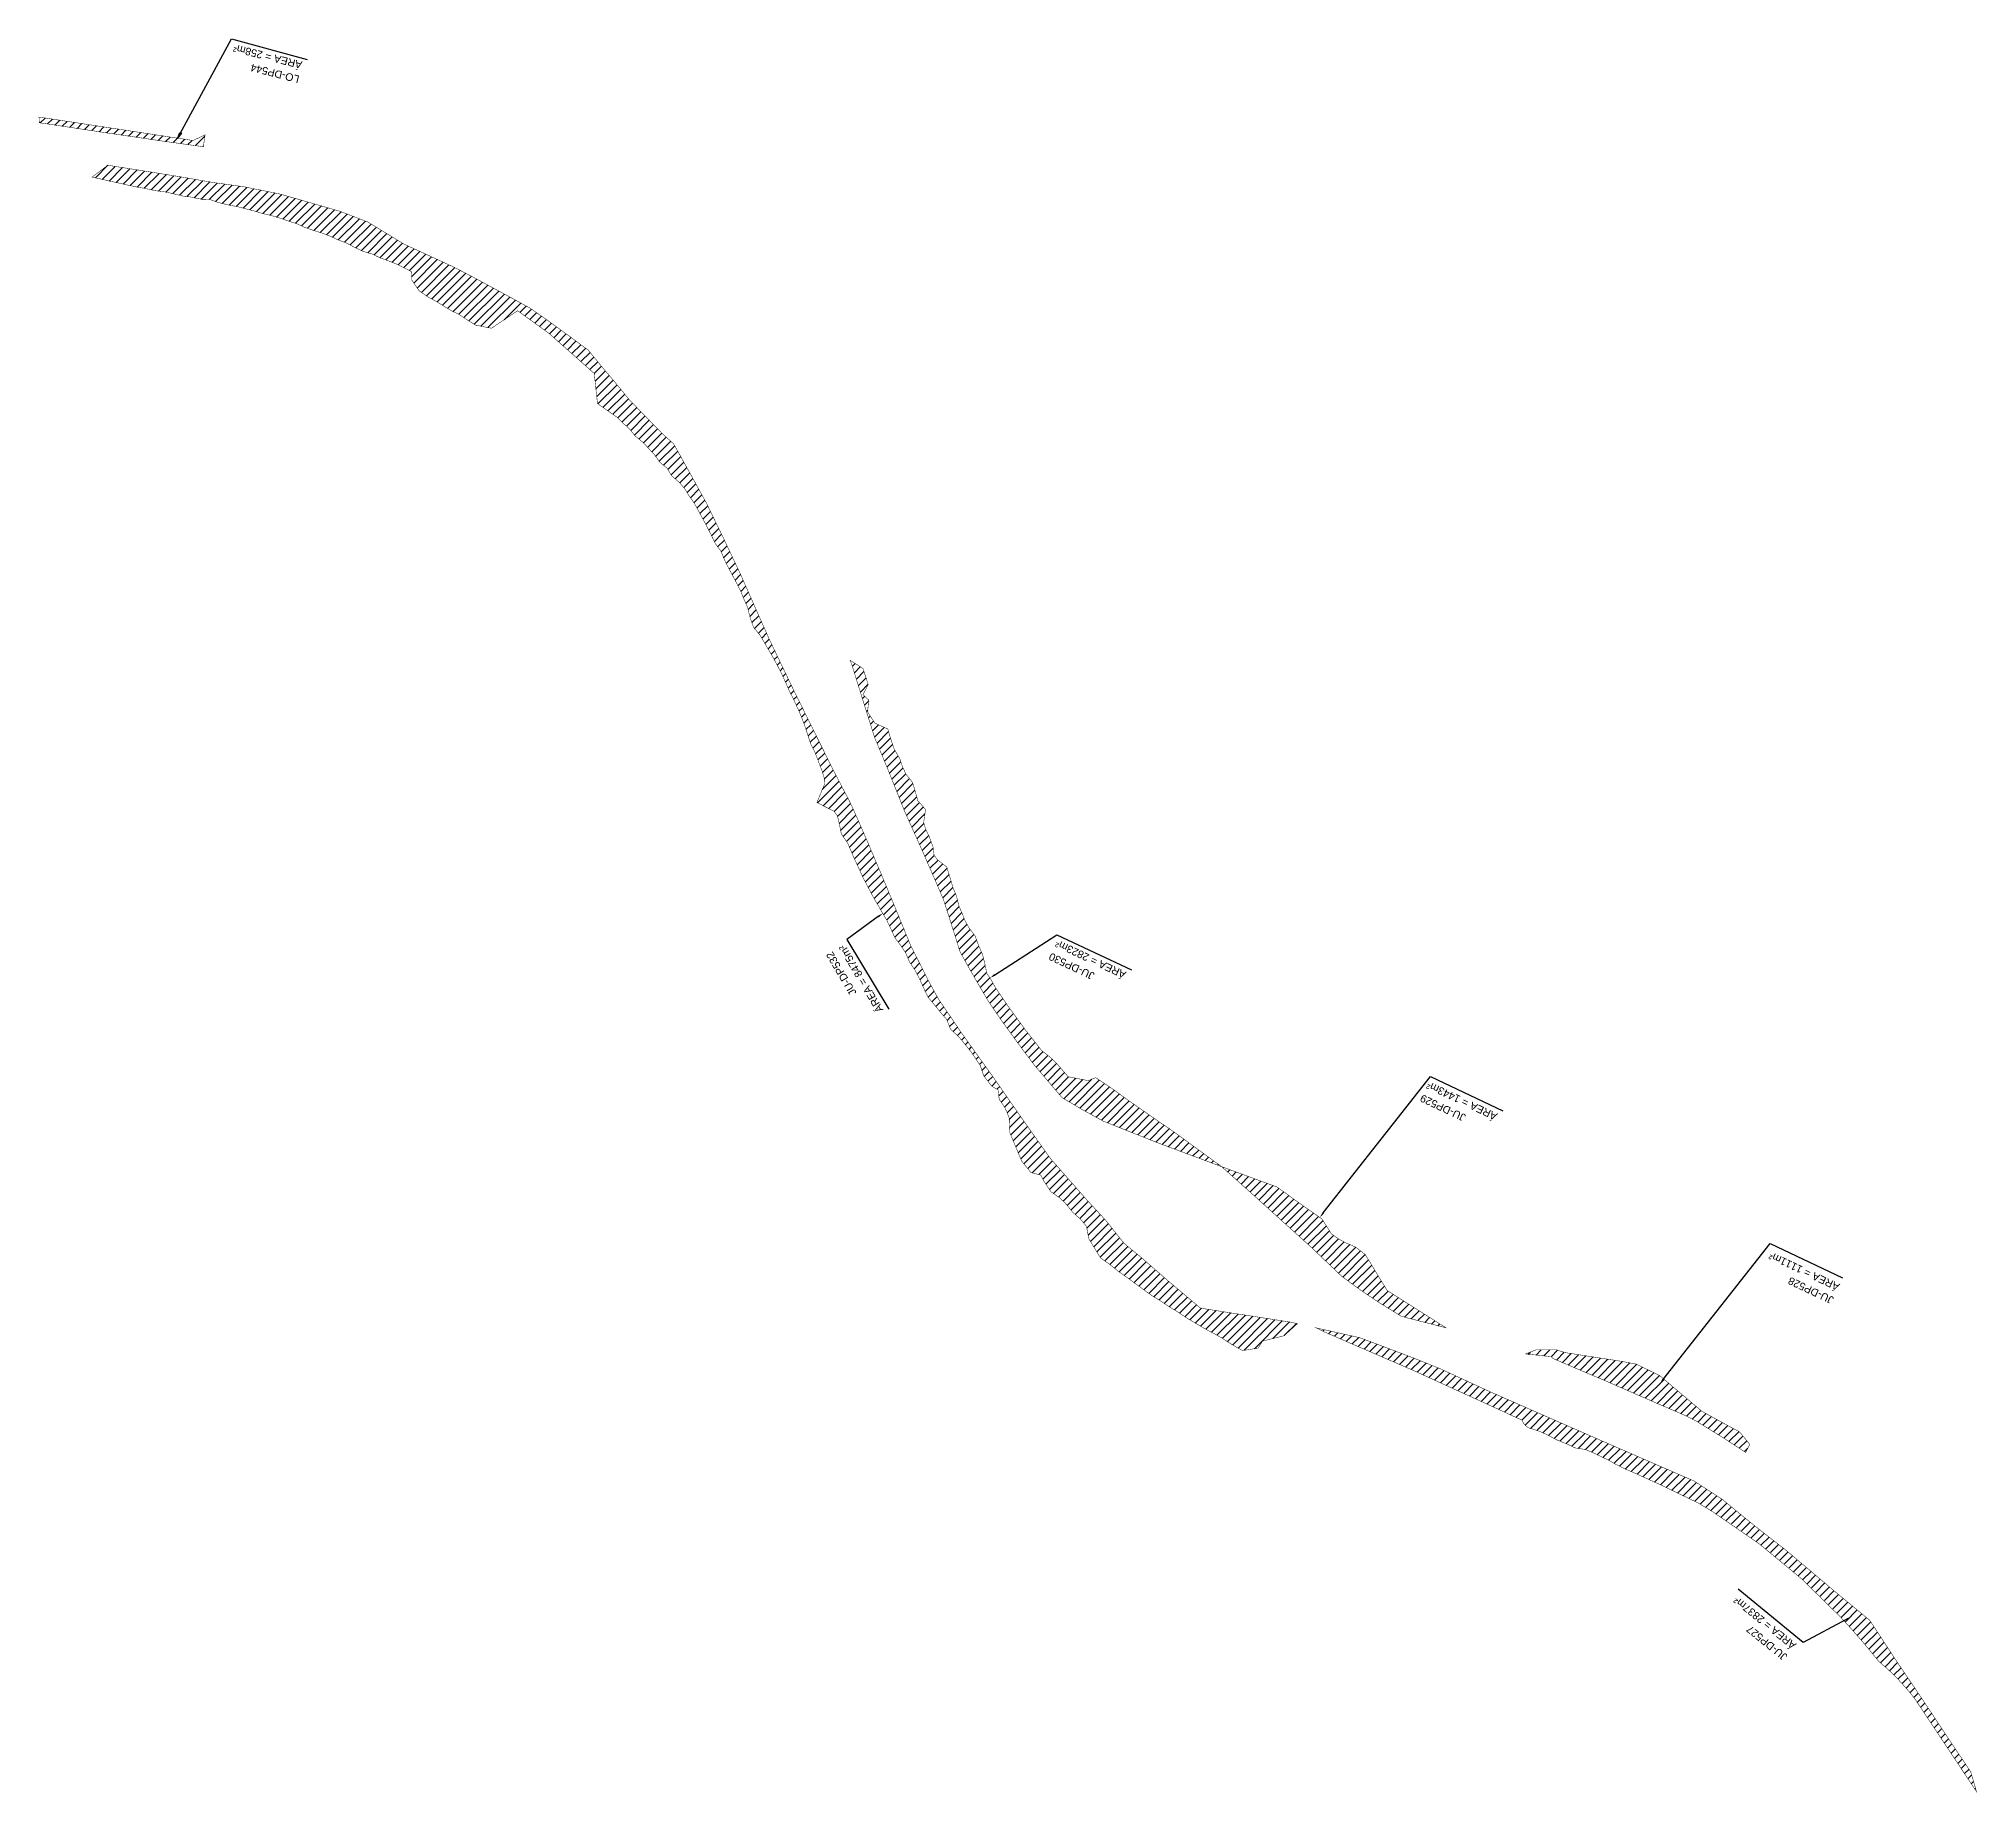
# Model space of a CAD drawing. Header units: metres. Extents: x 287051 to 328239, y 7396995 to 7466021.
# Drawn here: x 302397 to 303425, y 7440538 to 7441468 of the extents above; entities that cross this region are included whole.
import ezdxf

# ---------------------------------------------------------------- set-up
doc = ezdxf.new("R2010")
doc.units = ezdxf.units.M
doc.header["$LTSCALE"] = 10
doc.layers.add('DESAPROPRIAÇÃO', color=160, linetype='Continuous')
doc.layers.add('U-HZ-TEXTO-DESAP', color=2, linetype='Continuous')
doc.styles.add('ARIAL', font='arial.ttf')
doc.styles.add('DIM', font='arial.ttf', dxfattribs={"width": 0.8})
doc.dimstyles.new('U-1_2000', dxfattribs={"dimscale": 2, "dimtxt": 1.5, "dimasz": 0.75, "dimexe": 0.75, "dimexo": 0.75, "dimgap": 0.25, "dimtad": 1, "dimzin": 4, "dimtxsty": 'DIM', "dimblk": 'ARCHTICK', "dimcen": 0.7, "dimdle": 0.75, "dimclrd": 256, "dimclre": 256, "dimclrt": 256, "dimaunit": 1, "dimadec": 3, "dimazin": 2, "dimtfac": 1, "dimtofl": 0, "dimtmove": 0, "dimatfit": 3, "dimldrblk": 'CLOSEDBLANK', "dimfxl": 0, "dimtolj": 1, "dimtzin": 0, "dimlwd": -1, "dimlwe": -1, "dimarcsym": 0})
pattern_1 = [(45, (0, 0), (-2.245064030267288, 2.245064030267288), [])]

msp = doc.modelspace()

# ---------------------------------------------------------------- texts
at = {"layer": 'U-HZ-TEXTO-DESAP', "style": 'ARIAL'}
for s, rotation, p in [('ÁREA = 258m²', 165.6652537233968, (302537.2230775948, 7441455.704939981)), ('LO-DP544', 165.6652537233968, (302535.7190835702, 7441448.166385162)), ('ÁREA = 2823m²', 154.7672135696446, (302974.0435672946, 7440973.256510985, 772.6648415992363)), ('JU-DP532', 120.4610636338598, (302830.9044455719, 7440962.368037401, 779.6648415992364)), ('ÁREA = 8475m²', 120.4610636338598, (302845.1039942054, 7440953.366362675, 779.6648415992364)), ('JU-DP530', 154.7672135696446, (302957.2654086663, 7440972.677528453, 772.6648415992363)), ('JU-DP529', 154.7672135696446, (303154.0640864432, 7440897.613318013, 756.9760569078735)), ('ÁREA = 1443m²', 154.7672135696446, (303170.8224997343, 7440898.201605801, 756.9760569078735)), ('ÁREA = 1111m²', 154.7672135696446, (303352.2709930597, 7440807.877503301, 756.9760569078735)), ('JU-DP528', 154.7672135696446, (303349.1343942647, 7440800.86975276, 756.9760569078735)), ('ÁREA = 2837m²', 141.0399459322485, (303329.284931708, 7440617.24663712, 727.2872722165107)), ('JU-DP527', 141.0399459322485, (303324.5749831599, 7440611.183370317, 727.2872722165107))]:
    msp.add_text(s, height=4, rotation=rotation, dxfattribs=at).set_placement(p)

# ---------------------------------------------------------------- blocks, each defined once
blk = doc.blocks.new('_ArchTick')
at = {"color": 0, "linetype": 'ByBlock', "const_width": 0.15}
blk.add_lwpolyline([(-0.5, -0.5), (0.5, 0.5)], dxfattribs=at)

# ---------------------------------------------------------------- hatches: boundary and pattern name
at = {"layer": 'DESAPROPRIAÇÃO', "transparency": 33554687}
h = msp.add_hatch(dxfattribs=at)
h.set_pattern_fill('ANSI31', color=256)
h.set_pattern_definition(pattern_1)
h.paths.add_polyline_path([(302397.3917029622, 7441426.327908643), (302402.0819366725, 7441425.615870302), (302432.9601727438, 7441420.929971529), (302479.0595226826, 7441413.904251544), (302485.3929871925, 7441416.932434357), (302484.5298649673, 7441410.632751608), (302464.0742682039, 7441413.43538166), (302435.8776974093, 7441417.576770596), (302397.5626956058, 7441423.328644136)])
h = msp.add_hatch(dxfattribs=at)
h.set_pattern_fill('ANSI31', color=256)
h.set_pattern_definition(pattern_1)
h.paths.add_polyline_path([(302459.0491967867, 7441387.34592887), (302454.0823696275, 7441388.411388665), (302449.2081243561, 7441389.281627816), (302444.1994853591, 7441390.326444855), (302439.3353381948, 7441391.469476572), (302434.4390093465, 7441392.484595641), (302429.5276408748, 7441393.64058418), (302425.4897528013, 7441394.524525571), (302433.7776741194, 7441400.79688998), (302448.6845023503, 7441398.48541721), (302471.6532715894, 7441394.796596278), (302489.0068878459, 7441391.780650107), (302491.4024487042, 7441391.442542178), (302506.4864148412, 7441389.313600835), (302524.5781769209, 7441385.688321207), (302533.4942231752, 7441383.148887504), (302556.967309047, 7441376.40256405), (302571.6141769382, 7441370.773262766), (302590.9226371117, 7441358.980701481), (302598.0352862196, 7441355.725362657), (302617.5857980497, 7441346.688006082), (302628.8235400772, 7441340.828404355), (302650.491742457, 7441329.08594464), (302657.8484342762, 7441324.971982148), (302666.7742019091, 7441318.77901641), (302680.1706898269, 7441309.027115111), (302688.5803482812, 7441302.793408173), (302695.0489396956, 7441294.896605135), (302705.2235118787, 7441282.815563645), (302710.3049506787, 7441276.527340226), (302720.0861796006, 7441266.506430411), (302727.4953285495, 7441258.879558827), (302733.8022764922, 7441253.185721914), (302742.7221118983, 7441237.154686175), (302751.1198865876, 7441221.929652982), (302751.5504410655, 7441221.044770628), (302759.7285016524, 7441204.237091499), (302769.6106812168, 7441183.302515469), (302776.2787947835, 7441168.1714478), (302784.7761195208, 7441149.032344338), (302796.1250047931, 7441125.364396546), (302806.9802155991, 7441103.33473115), (302818.7081615144, 7441079.799563245), (302820.4729287009, 7441076.399396872), (302822.0435507867, 7441073.399936542), (302824.3490321235, 7441068.966399049), (302826.7368258437, 7441064.357431578), (302828.8698506135, 7441059.949287207), (302830.8236158524, 7441055.50664511), (302832.9143655086, 7441050.740039967), (302834.8628097288, 7441046.26583334), (302836.9044429811, 7441041.558246982), (302838.8003158741, 7441037.106258279), (302840.6444792666, 7441032.724188983), (302842.8654647344, 7441027.523221798), (302844.7039103268, 7441023.139003292), (302846.7816033419, 7441018.184241396), (302848.721542687, 7441013.50785398), (302850.552739193, 7441009.083620539), (302851.6901287144, 7441006.289446842), (302852.657638661, 7441003.949650669), (302859.494692698, 7440987.269791973), (302869.0493597241, 7440968.361288405), (302873.9269121697, 7440959.416567451), (302885.9235546507, 7440941.714323546), (302903.7088704996, 7440916.901328625), (302917.1392431291, 7440897.585161257), (302926.3459150186, 7440884.541348331), (302933.7289809071, 7440874.240475093), (302952.9066220573, 7440852.485895551), (302963.1146468533, 7440841.431126775), (302972.6199203143, 7440829.474864939), (302981.9366067128, 7440821.827277418), (302996.8796130159, 7440808.83109373), (303013.1370769302, 7440795.173262965), (303060.9356640444, 7440787.761927338), (303064.4895330797, 7440786.961625006), (303057.5548313225, 7440780.624598769), (303045.9411148005, 7440777.680775151), (303043.6757156659, 7440774.040375287), (303035.362633187, 7440772.686630823), (303029.0176728523, 7440776.358599911), (303024.5387617389, 7440779.327124886), (303019.9968058331, 7440781.829349083), (303015.2450235923, 7440784.381977211), (303005.4860764248, 7440790.155262287), (303001.070814123, 7440793.131167321), (302996.4768585186, 7440795.974289954), (302991.9710344174, 7440798.969207969), (302987.2628495292, 7440801.862132982), (302982.7102085679, 7440805.163188049), (302978.3222297198, 7440808.374136076), (302973.9885917873, 7440811.563863349), (302969.4869384587, 7440814.756475453), (302965.2515181096, 7440818.141929509), (302960.1108879762, 7440821.794771827), (302953.9796335289, 7440831.822558092), (302952.6160136537, 7440838.57340629), (302949.4271781801, 7440842.443097532), (302945.3708552928, 7440845.95711107), (302941.9329533458, 7440850.296561998), (302938.6456034164, 7440853.482419334), (302933.8066847891, 7440856.854418019), (302930.0812872185, 7440862.410708362), (302928.4277434199, 7440865.690417768), (302923.1221185788, 7440867.1172617), (302918.31048419, 7440873.103287722), (302912.0507063064, 7440888.106400175), (302911.6769124207, 7440895.976682387), (302909.6152516985, 7440901.053052073), (302906.3675693864, 7440905.972511913), (302905.7865107651, 7440910.823638462), (302902.4060748008, 7440912.850174216), (302898.1659566282, 7440918.344496528), (302896.3842703894, 7440923.709854634), (302893.967579409, 7440927.391193874), (302891.1653536368, 7440931.386846861), (302888.0829375342, 7440935.223232951), (302885.0462538445, 7440938.887732677), (302880.5871718825, 7440942.997532656), (302878.5644592717, 7440948.155639526), (302875.6675826261, 7440951.459287871), (302872.3874764465, 7440955.512472633), (302868.6695548272, 7440959.945541104), (302866.1711718534, 7440965.241353071), (302864.0761634345, 7440969.848129661), (302861.8720597861, 7440974.039952235), (302858.9168833083, 7440978.491754287), (302856.8879471302, 7440983.256008852), (302854.4082601809, 7440987.058129736), (302851.0897271016, 7440991.508192378), (302848.7387945569, 7440996.634904311), (302846.7116217185, 7441000.995182604), (302844.1343633207, 7441005.186575216), (302841.5795711865, 7441009.685820481), (302838.9602525161, 7441014.199739204), (302836.5888814498, 7441018.823931103), (302834.1562314492, 7441023.441787228), (302832.023611053, 7441028.177609417), (302829.8539425484, 7441032.798804132), (302827.7988888726, 7441037.525986263), (302826.0169345388, 7441041.706022067), (302822.7464826326, 7441046.341514824), (302821.5137930504, 7441052.319364594), (302820.5821370173, 7441056.161770776), (302818.7520983245, 7441058.538626892), (302809.7294120331, 7441063.100365319), (302813.8128494956, 7441072.88556925), (302813.5685255422, 7441076.377233951), (302812.2736708592, 7441080.451734028), (302810.5315549028, 7441084.989340245), (302808.8369525881, 7441089.42937669), (302806.5289114861, 7441094.009892221), (302804.8420732055, 7441099.126258638), (302803.2713053713, 7441103.889234866), (302801.6679326794, 7441108.184320708), (302799.7389851707, 7441112.714969286), (302797.7147422754, 7441117.102124665), (302795.4407533619, 7441121.600903114), (302793.3923506316, 7441126.248598476), (302791.3834107009, 7441130.651593741), (302789.2020357295, 7441134.961561267), (302786.9508645429, 7441139.228643952), (302784.5045216133, 7441143.433661995), (302781.9842164526, 7441147.724691915), (302779.7112792345, 7441151.661721745), (302776.1604401522, 7441155.943821265), (302774.1444123202, 7441161.706986501), (302773.078665739, 7441166.387287674), (302771.2262577103, 7441170.502887397), (302769.47102494, 7441174.945045227), (302767.3690260099, 7441179.035959624), (302765.0956329888, 7441183.301723442), (302762.7528877508, 7441187.679979078), (302760.5276839201, 7441192.281402241), (302758.8290398954, 7441196.367625129), (302756.0190070141, 7441200.169775567), (302753.6937202925, 7441204.91832758), (302751.530257611, 7441209.190895689), (302750.4190542795, 7441211.285923254), (302744.7450431607, 7441221.76742335), (302742.1196085897, 7441225.423363115), (302739.8290463867, 7441229.224249074), (302736.8880423302, 7441232.671720195), (302732.7905412817, 7441236.196748326), (302730.3144330814, 7441240.313257192), (302726.609632481, 7441243.297326407), (302723.5222009457, 7441247.517050457), (302720.4466610994, 7441250.85770684), (302717.361400217, 7441254.117320764), (302713.3589244946, 7441257.358828478), (302710.3191006653, 7441261.235505681), (302706.8896433361, 7441264.206232861), (302703.6469252544, 7441267.377179309), (302693.4397874147, 7441274.505574384), (302691.7174646055, 7441290.47296615), (302687.8602775782, 7441293.887687542), (302685.8190341543, 7441295.694775852), (302684.4477887393, 7441296.908722965), (302683.2984908325, 7441297.926182611), (302667.6794329994, 7441311.727349918), (302651.085922505, 7441323.723937196), (302637.2399118277, 7441314.435665522), (302628.8115222646, 7441316.07080856), (302623.9849973951, 7441319.116756862), (302620.3159449484, 7441321.598038631), (302616.222118672, 7441323.616044398), (302611.968286265, 7441326.153868933), (302608.124065889, 7441328.591525071), (302603.8832899451, 7441330.811814647), (302599.0142764912, 7441334.172988724), (302595.0926742125, 7441339.753909841), (302594.7211403451, 7441344.502342857), (302591.0589802363, 7441346.403768045), (302586.9790753266, 7441348.39967498), (302582.7798411344, 7441350.083149251), (302578.1006906502, 7441351.781283924), (302573.9690009091, 7441353.801359959), (302569.3749373541, 7441355.09369299), (302564.5446055997, 7441357.357722704), (302560.4863922688, 7441359.54655451), (302556.1426605884, 7441361.16187139), (302551.7467593662, 7441363.2034206), (302547.6010239659, 7441364.823454995), (302543.1085891894, 7441366.201166502), (302538.2737722098, 7441367.884824948), (302533.9426061048, 7441369.8617089), (302529.5906016647, 7441371.229698624), (302525.0565824277, 7441372.795602261), (302520.7033266129, 7441374.131226229), (302516.0172740237, 7441375.205870327), (302511.3106262478, 7441376.607161725), (302506.6986180596, 7441377.796313306), (302502.1740374503, 7441378.974426569), (302497.4122510164, 7441379.830256865), (302492.2467666946, 7441381.105029447), (302488.0957262104, 7441382.635627069), (302483.511811531, 7441382.785066972), (302478.3011266609, 7441383.88179773), (302477.3603209775, 7441384.071174418), (302473.5563639151, 7441384.490700312), (302468.5165204588, 7441385.732475356), (302463.9572948513, 7441386.705439906)])
h = msp.add_hatch(dxfattribs=at)
h.set_pattern_fill('ANSI31', color=256)
h.set_pattern_definition(pattern_1)
h.paths.add_polyline_path([(302827.337535825, 7441138.491012971), (302834.1751617278, 7441134.149509762), (302836.946826338, 7441125.672406344), (302834.1672878616, 7441120.277580043), (302837.234397968, 7441117.433864054), (302836.6019388154, 7441111.087663334), (302838.468892742, 7441108.291101221), (302840.4184609851, 7441105.21354223), (302847.3469237962, 7441102.061817403), (302848.413469339, 7441098.37488106), (302849.5831710214, 7441094.71936236), (302850.8551055079, 7441091.098146869), (302853.5230970375, 7441086.767762389), (302855.2422432722, 7441081.794483035), (302857.0256112875, 7441078.064713237), (302860.4661570321, 7441073.721019242), (302861.8988087088, 7441068.966581019), (302863.1952365995, 7441064.173205547), (302867.3394110219, 7441059.438088272), (302866.3552001489, 7441052.516244202), (302867.3397892474, 7441049.158568316), (302869.3345111103, 7441044.876631824), (302871.3411594078, 7441039.532591956), (302871.8579921634, 7441035.183781765), (302873.691490811, 7441032.796295), (302878.6059605927, 7441028.909254731), (302881.9092980656, 7441018.013998198), (302883.7514065314, 7441013.498363826), (302884.9276660252, 7441008.665979643), (302888.4092465692, 7441000.287552553), (302890.435970169, 7440996.604893575), (302893.6014812078, 7440992.417232032), (302895.5103150349, 7440987.251702218), (302897.5829217546, 7440982.519923561), (302898.9499568829, 7440977.003988022), (302899.7411569644, 7440972.71421204), (302902.0395352658, 7440969.331297071), (302904.3675489749, 7440965.024595327), (302909.0826295225, 7440958.173928066), (302911.4271803991, 7440954.738553983), (302913.8862459691, 7440951.384197044), (302920.4220625219, 7440942.4297804), (302922.2684621332, 7440940.085328035), (302928.7850570074, 7440931.810929487), (302934.0548629961, 7440927.637186718), (302935.8134083859, 7440925.84749072), (302937.5719537758, 7440924.057794723), (302942.9846463025, 7440917.775123117), (302953.5563493799, 7440915.759726016), (302957.5077203299, 7440917.314870125), (302965.3934668665, 7440912.139674579), (302973.3600704142, 7440906.353213662), (302992.6547315216, 7440892.894107136), (302996.4830164314, 7440890.39620534), (303010.9982440398, 7440879.837917529), (303024.328439071, 7440870.141615172), (302990.2293141343, 7440882.87204946), (302961.4096444493, 7440894.329338979), (302950.5114860829, 7440900.346665428), (302949.4628628833, 7440900.925653907), (302944.5534368753, 7440903.8422524), (302939.6440108693, 7440906.758850896), (302925.1875709521, 7440923.785676171), (302919.4078415654, 7440931.411622662), (302907.0362372675, 7440948.382648577), (302900.2158307481, 7440958.505232242), (302891.1158281023, 7440974.132984004), (302885.7260099651, 7440983.820260846), (302885.2869739257, 7440985.20118355), (302876.9008572019, 7441011.578468992), (302874.7595838183, 7441016.558839058), (302865.8968406571, 7441037.003958101), (302856.5907818508, 7441057.670315433), (302846.9854395733, 7441081.655112427), (302840.4182871814, 7441097.405312728), (302833.8732928679, 7441118.108263021), (302828.3396315994, 7441135.967315715)])
h = msp.add_hatch(dxfattribs=at)
h.set_pattern_fill('ANSI31', color=256)
h.set_pattern_definition(pattern_1)
h.paths.add_polyline_path([(303024.3030115191, 7440870.156688229), (303053.5567780996, 7440859.410315622), (303057.8648802419, 7440856.409836882), (303061.6055452822, 7440853.620416409), (303065.3107062832, 7440850.966485964), (303077.4326866685, 7440842.496205444), (303082.6141155951, 7440834.45299453), (303086.6672556285, 7440831.642774398), (303090.4595927774, 7440829.632471829), (303095.2551546248, 7440827.571756172), (303100.4267561403, 7440823.633501163), (303105.6996398412, 7440814.95765241), (303112.0512762616, 7440804.558369037), (303132.599034366, 7440791.515583895), (303143.2045646523, 7440784.783674163), (303123.2530719176, 7440789.887585517), (303119.6330222851, 7440790.813652184), (303116.5084391837, 7440792.749849828), (303106.7748354517, 7440798.781432275), (303097.9884527283, 7440804.734353529), (303088.0229569201, 7440812.008190374), (303071.2691820296, 7440827.950971111), (303056.2872039875, 7440841.413109551), (303039.5179319737, 7440856.587938021)])
h = msp.add_hatch(dxfattribs=at)
h.set_pattern_fill('ANSI31', color=256)
h.set_pattern_definition(pattern_1)
edge = h.paths.add_edge_path()
edge.add_line((303074.3855212848, 7440784.73312915), (303079.2552526813, 7440782.363874333))
edge.add_line((303079.2552526813, 7440782.363874333), (303125.5212797034, 7440762.349004692))
edge.add_line((303125.5212797034, 7440762.349004692), (303170.9857214289, 7440741.610813358))
edge.add_line((303170.9857214289, 7440741.610813358), (303183.5637982202, 7440735.803827041))
edge.add_arc((303190.3370309404, 7440738.196636521), 7.183468430483685, 199.4570086731102, 247.3445211242237)
edge.add_line((303187.570037368, 7440731.567461213), (303189.1188423749, 7440731.135229645))
edge.add_line((303189.1188423749, 7440731.135229645), (303193.3692576042, 7440729.710646394))
edge.add_line((303193.3692576042, 7440729.710646394), (303197.5075321043, 7440727.756597277))
edge.add_line((303197.5075321043, 7440727.756597277), (303202.0603440189, 7440725.3188361))
edge.add_line((303202.0603440189, 7440725.3188361), (303206.801730257, 7440723.444691665))
edge.add_line((303206.801730257, 7440723.444691665), (303211.8102730438, 7440721.08892095))
edge.add_line((303211.8102730438, 7440721.08892095), (303216.9981428589, 7440720.316427117))
edge.add_line((303216.9981428589, 7440720.316427117), (303220.8720236269, 7440718.736439334))
edge.add_line((303220.8720236269, 7440718.736439334), (303225.1618928433, 7440716.675251767))
edge.add_line((303225.1618928433, 7440716.675251767), (303229.4305534287, 7440714.590550557))
edge.add_line((303229.4305534287, 7440714.590550557), (303233.699277215, 7440712.182938237))
edge.add_line((303233.699277215, 7440712.182938237), (303238.3393202775, 7440709.880778207))
edge.add_line((303238.3393202775, 7440709.880778207), (303242.9154325752, 7440707.967490615))
edge.add_line((303242.9154325752, 7440707.967490615), (303257.6554089244, 7440701.244538033))
edge.add_line((303257.6554089244, 7440701.244538033), (303277.1160518802, 7440691.837468109))
edge.add_arc((303065.902683922, 7440335.253706293), 414.4430793185718, 59.34805484506239, 59.360693493205986, ccw=False)
edge.add_arc((303093.4283994517, 7440381.700990185), 360.4521986407684, 57.858470338756376, 59.348054868738984, ccw=False)
edge.add_arc((303104.8412364146, 7440399.865350407), 338.9999999237141, 43.08115689116249, 57.85847033460959, ccw=False)
edge.add_arc((303089.1728437595, 7440385.212790028), 360.4521805596323, 41.5915723093035, 43.081156913072505, ccw=False)
edge.add_arc((303048.7932722039, 7440349.372748536), 414.4430906572264, 40.198657865746384, 41.591572330608074, ccw=False)
edge.add_arc((303018.8018060052, 7440324.062981179), 453.68683869685, 38.73496916911421, 40.195399178310424, ccw=False)
edge.add_arc((303295.8330083661, 7440514.776234481), 120.7832546159593, 46.740664358952586, 50.47601363077558, ccw=False)
edge.add_arc((303295.8330076461, 7440514.776233737), 120.7832556513476, 42.3959652678281, 46.74066435211398, ccw=False)
edge.add_arc((303295.8330081999, 7440514.776234268), 120.783254884401, 37.167065472744014, 42.39596525900191, ccw=False)
edge.add_line((303392.0824446072, 7440587.74636961), (303397.0037038937, 7440580.330355418))
edge.add_line((303397.0037038937, 7440580.330355418), (303403.0000000005, 7440571.294331417))
edge.add_line((303403.0000000005, 7440571.294331417), (303406.7293598097, 7440565.674431375))
edge.add_line((303406.7293598097, 7440565.674431375), (303411.8810231398, 7440557.911213438))
edge.add_line((303411.8810231398, 7440557.911213438), (303415.1904626591, 7440552.924105665))
edge.add_line((303415.1904626591, 7440552.924105665), (303424.4944311647, 7440538.903636825))
edge.add_line((303424.4944311647, 7440538.903636825), (303421.3969469259, 7440549.522304332))
edge.add_line((303421.3969469259, 7440549.522304332), (303410.7284956357, 7440565.353928489))
edge.add_line((303410.7284956357, 7440565.353928489), (303397.4565148083, 7440585.394656925))
edge.add_line((303397.4565148083, 7440585.394656925), (303381.3869174105, 7440609.196796319))
edge.add_line((303381.3869174105, 7440609.196796319), (303367.8406576957, 7440629.808436705))
edge.add_line((303367.8406576957, 7440629.808436705), (303349.6098738665, 7440644.849963308))
edge.add_line((303349.6098738665, 7440644.849963308), (303323.872388711, 7440666.578197107))
edge.add_line((303323.872388711, 7440666.578197107), (303306.931261242, 7440679.779115103))
edge.add_line((303306.931261242, 7440679.779115103), (303289.9142298033, 7440693.703822524))
edge.add_line((303289.9142298033, 7440693.703822524), (303274.8376204557, 7440703.538049448))
edge.add_line((303274.8376204557, 7440703.538049448), (303230.958296043, 7440722.63657725))
edge.add_line((303230.958296043, 7440722.63657725), (303203.1926365689, 7440734.798791363))
edge.add_line((303203.1926365689, 7440734.798791363), (303166.8126569783, 7440750.786450491))
edge.add_line((303166.8126569783, 7440750.786450491), (303139.9331091446, 7440763.174808098))
edge.add_line((303139.9331091446, 7440763.174808098), (303126.7259092207, 7440768.494332518))
edge.add_line((303126.7259092207, 7440768.494332518), (303107.1933782001, 7440775.903787361))
edge.add_line((303107.1933782001, 7440775.903787361), (303097.5977241943, 7440779.505930318))
edge.add_line((303097.5977241943, 7440779.505930318), (303074.3855212832, 7440784.733129151))
h = msp.add_hatch(dxfattribs=at)
h.set_pattern_fill('ANSI31', color=256)
h.set_pattern_definition(pattern_1)
h.paths.add_polyline_path([(303185.4606345639, 7440770.925152236), (303199.1047362905, 7440769.504397178), (303199.7754404449, 7440768.559010113), (303227.9429193569, 7440756.58408513), (303249.8701872062, 7440747.012404678), (303270.302105088, 7440738.176578679), (303275.7106560834, 7440735.451054696), (303289.390548263, 7440726.994825427), (303302.0819341685, 7440718.753894768), (303304.3123045735, 7440722.993058237), (303298.765312292, 7440729.708179293), (303294.1631940406, 7440732.114346205), (303278.9222074545, 7440740.506200237), (303256.539014231, 7440759.427135149), (303244.1870049971, 7440765.520438427), (303236.1661411563, 7440767.003045827), (303206.2504004633, 7440771.649707464), (303201.5913800973, 7440773.120857188), (303191.0547413686, 7440773.113093576)])

# ---------------------------------------------------------------- linework, layer by layer
at = {"layer": 'DESAPROPRIAÇÃO', "transparency": 33554687, "const_width": 0.25, "flags": 128}
for points in [[(302397.3917029622, 7441426.327908643), (302402.0819366725, 7441425.615870302), (302432.9601727438, 7441420.929971529), (302479.0595226826, 7441413.904251544), (302485.3929871925, 7441416.932434357), (302485.3929871925, 7441416.932434357), (302484.5298649673, 7441410.632751608), (302464.0742682039, 7441413.43538166), (302435.8776974093, 7441417.576770596), (302397.5626956058, 7441423.328644136)], [(302459.0491967867, 7441387.34592887), (302454.0823696275, 7441388.411388665), (302449.2081243561, 7441389.281627816), (302444.1994853591, 7441390.326444855), (302439.3353381948, 7441391.469476572), (302434.4390093465, 7441392.484595641), (302429.5276408748, 7441393.64058418), (302425.4897528013, 7441394.524525571), (302433.7776741194, 7441400.79688998), (302448.6845023503, 7441398.48541721), (302471.6532715894, 7441394.796596278), (302489.0068878459, 7441391.780650107), (302491.4024487042, 7441391.442542178), (302506.4864148412, 7441389.313600835), (302524.5781769209, 7441385.688321207), (302533.4942231752, 7441383.148887504), (302556.967309047, 7441376.40256405), (302571.6141769382, 7441370.773262766), (302590.9226371117, 7441358.980701481), (302598.0352862196, 7441355.725362657), (302617.5857980497, 7441346.688006082), (302628.8235400772, 7441340.828404355), (302650.491742457, 7441329.08594464), (302657.8484342762, 7441324.971982148), (302666.7742019091, 7441318.77901641), (302680.1706898269, 7441309.027115111), (302688.5803482812, 7441302.793408173), (302695.0489396956, 7441294.896605135), (302705.2235118787, 7441282.815563645), (302710.3049506787, 7441276.527340226), (302720.0861796006, 7441266.506430411), (302727.4953285495, 7441258.879558827), (302733.8022764922, 7441253.185721914), (302742.7221118983, 7441237.154686175), (302751.1198865876, 7441221.929652982), (302751.5504410655, 7441221.044770628), (302759.7285016524, 7441204.237091499), (302769.6106812168, 7441183.302515469), (302776.2787947835, 7441168.1714478), (302784.7761195208, 7441149.032344338), (302796.1250047931, 7441125.364396546), (302806.9802155991, 7441103.33473115), (302818.7081615144, 7441079.799563245), (302820.4729287009, 7441076.399396872), (302822.0435507867, 7441073.399936542), (302824.3490321235, 7441068.966399049), (302826.7368258437, 7441064.357431578), (302828.8698506135, 7441059.949287207), (302830.8236158524, 7441055.50664511), (302832.9143655086, 7441050.740039967), (302834.8628097288, 7441046.26583334), (302836.9044429811, 7441041.558246982), (302838.8003158741, 7441037.106258279), (302840.6444792666, 7441032.724188983), (302842.8654647344, 7441027.523221798), (302844.7039103268, 7441023.139003292), (302846.7816033419, 7441018.184241396), (302848.721542687, 7441013.50785398), (302850.552739193, 7441009.083620539), (302851.6901287144, 7441006.289446842), (302852.657638661, 7441003.949650669), (302859.494692698, 7440987.269791973), (302869.0493597241, 7440968.361288405), (302873.9269121697, 7440959.416567451), (302885.9235546507, 7440941.714323546), (302903.7088704996, 7440916.901328625), (302917.1392431291, 7440897.585161257), (302926.3459150186, 7440884.541348331), (302933.7289809071, 7440874.240475093), (302952.9066220573, 7440852.485895551), (302963.1146468533, 7440841.431126775), (302972.6199203143, 7440829.474864939), (302981.9366067128, 7440821.827277418), (302996.8796130159, 7440808.83109373), (303013.1370769302, 7440795.173262965), (303060.9356640444, 7440787.761927338), (303064.4895330797, 7440786.961625006), (303057.5548313225, 7440780.624598769), (303045.9411148005, 7440777.680775151), (303043.6757156659, 7440774.040375287), (303035.362633187, 7440772.686630823), (303029.0176728523, 7440776.358599911), (303024.5387617389, 7440779.327124886), (303019.9968058331, 7440781.829349083), (303015.2450235923, 7440784.381977211), (303005.4860764248, 7440790.155262287), (303001.070814123, 7440793.131167321), (302996.4768585186, 7440795.974289954), (302991.9710344174, 7440798.969207969), (302987.2628495292, 7440801.862132982), (302982.7102085679, 7440805.163188049), (302978.3222297198, 7440808.374136076), (302973.9885917873, 7440811.563863349), (302969.4869384587, 7440814.756475453), (302965.2515181096, 7440818.141929509), (302960.1108879762, 7440821.794771827), (302953.9796335289, 7440831.822558092), (302952.6160136537, 7440838.57340629), (302949.4271781801, 7440842.443097532), (302945.3708552928, 7440845.95711107), (302941.9329533458, 7440850.296561998), (302938.6456034164, 7440853.482419334), (302933.8066847891, 7440856.854418019), (302930.0812872185, 7440862.410708362), (302928.4277434199, 7440865.690417768), (302923.1221185788, 7440867.1172617), (302918.31048419, 7440873.103287722), (302912.0507063064, 7440888.106400175), (302911.6769124207, 7440895.976682387), (302909.6152516985, 7440901.053052073), (302906.3675693864, 7440905.972511913), (302905.7865107651, 7440910.823638462), (302902.4060748008, 7440912.850174216), (302898.1659566282, 7440918.344496528), (302896.3842703894, 7440923.709854634), (302893.967579409, 7440927.391193874), (302891.1653536368, 7440931.386846861), (302888.0829375342, 7440935.223232951), (302885.0462538445, 7440938.887732677), (302880.5871718825, 7440942.997532656), (302878.5644592717, 7440948.155639526), (302875.6675826261, 7440951.459287871), (302872.3874764465, 7440955.512472633), (302868.6695548272, 7440959.945541104), (302866.1711718534, 7440965.241353071), (302864.0761634345, 7440969.848129661), (302861.8720597861, 7440974.039952235), (302858.9168833083, 7440978.491754287), (302856.8879471302, 7440983.256008852), (302854.4082601809, 7440987.058129736), (302851.0897271016, 7440991.508192378), (302848.7387945569, 7440996.634904311), (302846.7116217185, 7441000.995182604), (302844.1343633207, 7441005.186575216), (302841.5795711865, 7441009.685820481), (302838.9602525161, 7441014.199739204), (302836.5888814498, 7441018.823931103), (302834.1562314492, 7441023.441787228), (302832.023611053, 7441028.177609417), (302829.8539425484, 7441032.798804132), (302827.7988888726, 7441037.525986263), (302826.0169345388, 7441041.706022067), (302822.7464826326, 7441046.341514824), (302821.5137930504, 7441052.319364594), (302820.5821370173, 7441056.161770776), (302818.7520983245, 7441058.538626892), (302809.7294120331, 7441063.100365319), (302813.8128494956, 7441072.88556925), (302813.5685255422, 7441076.377233951), (302812.2736708592, 7441080.451734028), (302810.5315549028, 7441084.989340245), (302808.8369525881, 7441089.42937669), (302806.5289114861, 7441094.009892221), (302804.8420732055, 7441099.126258638), (302803.2713053713, 7441103.889234866), (302801.6679326794, 7441108.184320708), (302799.7389851707, 7441112.714969286), (302797.7147422754, 7441117.102124665), (302795.4407533619, 7441121.600903114), (302793.3923506316, 7441126.248598476), (302791.3834107009, 7441130.651593741), (302789.2020357295, 7441134.961561267), (302786.9508645429, 7441139.228643952), (302784.5045216133, 7441143.433661995), (302781.9842164526, 7441147.724691915), (302779.7112792345, 7441151.661721745), (302776.1604401522, 7441155.943821265), (302774.1444123202, 7441161.706986501), (302773.078665739, 7441166.387287674), (302771.2262577103, 7441170.502887397), (302769.47102494, 7441174.945045227), (302767.3690260099, 7441179.035959624), (302765.0956329888, 7441183.301723442), (302762.7528877508, 7441187.679979078), (302760.5276839201, 7441192.281402241), (302758.8290398954, 7441196.367625129), (302756.0190070141, 7441200.169775567), (302753.6937202925, 7441204.91832758), (302751.530257611, 7441209.190895689), (302750.4190542795, 7441211.285923254), (302744.7450431607, 7441221.76742335), (302742.1196085897, 7441225.423363115), (302739.8290463867, 7441229.224249074), (302736.8880423302, 7441232.671720195), (302732.7905412817, 7441236.196748326), (302730.3144330814, 7441240.313257192), (302726.609632481, 7441243.297326407), (302723.5222009457, 7441247.517050457), (302720.4466610994, 7441250.85770684), (302717.361400217, 7441254.117320764), (302713.3589244946, 7441257.358828478), (302710.3191006653, 7441261.235505681), (302706.8896433361, 7441264.206232861), (302703.6469252544, 7441267.377179309), (302693.4397874147, 7441274.505574384), (302691.7174646055, 7441290.47296615), (302687.8602775782, 7441293.887687542), (302685.8190341543, 7441295.694775852), (302684.4477887393, 7441296.908722965), (302683.2984908325, 7441297.926182611), (302683.2984908325, 7441297.926182611), (302683.2984908325, 7441297.926182611), (302683.2984908325, 7441297.926182611), (302683.2984908325, 7441297.926182611), (302667.6794329994, 7441311.727349918), (302651.085922505, 7441323.723937196), (302637.2399118277, 7441314.435665522), (302628.8115222646, 7441316.07080856), (302623.9849973951, 7441319.116756862), (302620.3159449484, 7441321.598038631), (302616.222118672, 7441323.616044398), (302611.968286265, 7441326.153868933), (302608.124065889, 7441328.591525071), (302603.8832899451, 7441330.811814647), (302599.0142764912, 7441334.172988724), (302595.0926742125, 7441339.753909841), (302594.7211403451, 7441344.502342857), (302591.0589802363, 7441346.403768045), (302586.9790753266, 7441348.39967498), (302582.7798411344, 7441350.083149251), (302578.1006906502, 7441351.781283924), (302573.9690009091, 7441353.801359959), (302569.3749373541, 7441355.09369299), (302564.5446055997, 7441357.357722704), (302560.4863922688, 7441359.54655451), (302556.1426605884, 7441361.16187139), (302551.7467593662, 7441363.2034206), (302547.6010239659, 7441364.823454995), (302543.1085891894, 7441366.201166502), (302538.2737722098, 7441367.884824948), (302533.9426061048, 7441369.8617089), (302529.5906016647, 7441371.229698624), (302525.0565824277, 7441372.795602261), (302520.7033266129, 7441374.131226229), (302516.0172740237, 7441375.205870327), (302511.3106262478, 7441376.607161725), (302506.6986180596, 7441377.796313306), (302502.1740374503, 7441378.974426569), (302497.4122510164, 7441379.830256865), (302492.2467666946, 7441381.105029447), (302488.0957262104, 7441382.635627069), (302483.511811531, 7441382.785066972), (302478.3011266609, 7441383.88179773), (302477.3603209775, 7441384.071174418), (302473.5563639151, 7441384.490700312), (302468.5165204588, 7441385.732475356), (302463.9572948513, 7441386.705439906)], [(302827.337535825, 7441138.491012971), (302834.1751617278, 7441134.149509762), (302836.946826338, 7441125.672406344), (302834.1672878616, 7441120.277580043), (302837.234397968, 7441117.433864054), (302836.6019388154, 7441111.087663334), (302838.468892742, 7441108.291101221), (302840.4184609851, 7441105.21354223), (302847.3469237962, 7441102.061817403), (302848.413469339, 7441098.37488106), (302849.5831710214, 7441094.71936236), (302850.8551055079, 7441091.098146869), (302853.5230970375, 7441086.767762389), (302855.2422432722, 7441081.794483035), (302857.0256112875, 7441078.064713237), (302860.4661570321, 7441073.721019242), (302861.8988087088, 7441068.966581019), (302863.1952365995, 7441064.173205547), (302867.3394110219, 7441059.438088272), (302866.3552001489, 7441052.516244202), (302867.3397892474, 7441049.158568316), (302869.3345111103, 7441044.876631824), (302871.3411594078, 7441039.532591956), (302871.8579921634, 7441035.183781765), (302873.691490811, 7441032.796295), (302878.6059605927, 7441028.909254731), (302881.9092980656, 7441018.013998198), (302883.7514065314, 7441013.498363826), (302884.9276660252, 7441008.665979643), (302888.4092465692, 7441000.287552553), (302890.435970169, 7440996.604893575), (302893.6014812078, 7440992.417232032), (302895.5103150349, 7440987.251702218), (302897.5829217546, 7440982.519923561), (302898.9499568829, 7440977.003988022), (302899.7411569644, 7440972.71421204), (302902.0395352658, 7440969.331297071), (302904.3675489749, 7440965.024595327), (302909.0826295225, 7440958.173928066), (302911.4271803991, 7440954.738553983), (302913.8862459691, 7440951.384197044), (302920.4220625219, 7440942.4297804), (302922.2684621332, 7440940.085328035), (302928.7850570074, 7440931.810929487), (302934.0548629961, 7440927.637186718), (302935.8134083859, 7440925.84749072), (302937.5719537758, 7440924.057794723), (302942.9846463025, 7440917.775123117), (302953.5563493799, 7440915.759726016), (302957.5077203299, 7440917.314870125), (302965.3934668665, 7440912.139674579), (302973.3600704142, 7440906.353213662), (302992.6547315216, 7440892.894107136), (302996.4830164314, 7440890.39620534), (303010.9982440398, 7440879.837917529), (303024.328439071, 7440870.141615172), (302990.2293141343, 7440882.87204946), (302961.4096444493, 7440894.329338979), (302950.5114860829, 7440900.346665428), (302949.4628628833, 7440900.925653907), (302944.5534368753, 7440903.8422524), (302939.6440108693, 7440906.758850896), (302925.1875709521, 7440923.785676171), (302919.4078415654, 7440931.411622662), (302907.0362372675, 7440948.382648577), (302900.2158307481, 7440958.505232242), (302891.1158281023, 7440974.132984004), (302885.7260099651, 7440983.820260846), (302885.2869739257, 7440985.20118355), (302876.9008572019, 7441011.578468992), (302874.7595838183, 7441016.558839058), (302865.8968406571, 7441037.003958101), (302856.5907818508, 7441057.670315433), (302846.9854395733, 7441081.655112427), (302840.4182871814, 7441097.405312728), (302833.8732928679, 7441118.108263021), (302828.3396315994, 7441135.967315715)], [(303024.3030115191, 7440870.156688229), (303053.5567780996, 7440859.410315622), (303057.8648802419, 7440856.409836882), (303061.6055452822, 7440853.620416409), (303065.3107062832, 7440850.966485964), (303077.4326866685, 7440842.496205444), (303082.6141155951, 7440834.45299453), (303086.6672556285, 7440831.642774398), (303090.4595927774, 7440829.632471829), (303095.2551546248, 7440827.571756172), (303100.4267561403, 7440823.633501163), (303105.6996398412, 7440814.95765241), (303112.0512762616, 7440804.558369037), (303132.599034366, 7440791.515583895), (303143.2045646523, 7440784.783674163), (303123.2530719176, 7440789.887585517), (303119.6330222851, 7440790.813652184), (303116.5084391837, 7440792.749849828), (303106.7748354517, 7440798.781432275), (303097.9884527283, 7440804.734353529), (303088.0229569201, 7440812.008190374), (303071.2691820296, 7440827.950971111), (303056.2872039875, 7440841.413109551), (303039.5179319737, 7440856.587938021)], [(303185.4606345639, 7440770.925152236), (303199.1047362905, 7440769.504397178), (303199.7754404449, 7440768.559010113), (303227.9429193569, 7440756.58408513), (303249.8701872062, 7440747.012404678), (303270.302105088, 7440738.176578679), (303275.7106560834, 7440735.451054696), (303289.390548263, 7440726.994825427), (303302.0819341685, 7440718.753894768), (303304.3123045735, 7440722.993058237), (303298.765312292, 7440729.708179293), (303294.1631940406, 7440732.114346205), (303278.9222074545, 7440740.506200237), (303256.539014231, 7440759.427135149), (303244.1870049971, 7440765.520438427), (303236.1661411563, 7440767.003045827), (303206.2504004633, 7440771.649707464), (303201.5913800973, 7440773.120857188), (303191.0547413686, 7440773.113093576)]]:
    msp.add_lwpolyline(points, close=True, dxfattribs=at)
msp.add_lwpolyline([(303074.3855212848, 7440784.73312915), (303079.2552526813, 7440782.363874333), (303125.5212797034, 7440762.349004692), (303170.9857214289, 7440741.610813358), (303183.5637982202, 7440735.803827041, 0.2120436202591576), (303187.570037368, 7440731.567461213), (303189.1188423749, 7440731.135229645), (303193.3692576042, 7440729.710646394), (303197.5075321043, 7440727.756597277), (303202.0603440189, 7440725.3188361), (303206.801730257, 7440723.444691665), (303211.8102730438, 7440721.08892095), (303216.9981428589, 7440720.316427117), (303220.8720236269, 7440718.736439334), (303225.1618928433, 7440716.675251767), (303229.4305534287, 7440714.590550557), (303233.699277215, 7440712.182938237), (303238.3393202775, 7440709.880778207), (303242.9154325752, 7440707.967490615), (303257.6554089244, 7440701.244538033), (303277.1160518802, 7440691.837468109, -5.51465058325514e-05), (303277.1947041349, 7440691.790868717, -0.006499630157464054), (303285.1934598883, 7440686.909032512, -0.06456769707731404), (303352.4424118351, 7440631.413742495, -0.006499630479429815), (303358.7534940545, 7440624.486790824, -0.006077810738626194), (303365.3495250815, 7440616.870812375, -0.006372414293031045), (303372.6996163392, 7440607.943391647, -0.01629997922297704), (303378.6059732912, 7440602.737765125, -0.01895959729639218), (303385.0317828841, 7440596.214390284, -0.02281933899047316), (303392.0824446072, 7440587.74636961), (303397.0037038937, 7440580.330355418), (303403.0000000005, 7440571.294331417), (303406.7293598097, 7440565.674431375), (303411.8810231398, 7440557.911213438), (303415.1904626591, 7440552.924105665), (303424.4944311647, 7440538.903636825), (303421.3969469259, 7440549.522304332), (303410.7284956357, 7440565.353928489), (303397.4565148083, 7440585.394656925), (303381.3869174105, 7440609.196796319), (303367.8406576957, 7440629.808436705), (303349.6098738665, 7440644.849963308), (303323.872388711, 7440666.578197107), (303306.931261242, 7440679.779115103), (303289.9142298033, 7440693.703822524), (303274.8376204557, 7440703.538049448), (303230.958296043, 7440722.63657725), (303203.1926365689, 7440734.798791363), (303166.8126569783, 7440750.786450491), (303139.9331091446, 7440763.174808098), (303126.7259092207, 7440768.494332518), (303107.1933782001, 7440775.903787361), (303097.5977241943, 7440779.505930318), (303074.3855212832, 7440784.733129151)], format="xyb", close=True, dxfattribs=at)
at = {"layer": 'U-HZ-TEXTO-DESAP', "color": 2, "linetype": 'Continuous', "lineweight": -3}
for points, elevation in [([(302842.2659065585, 7441002.669043429), (302825.6021373039, 7440990.495575435), (302847.8192277434, 7440953.668027144)], 752.0000000000001), ([(302904.0063741344, 7440971.771735702), (302937.0077255547, 7440992.935110766), (302976.4513442516, 7440974.402169908)], 745), ([(303078.1822709118, 7440845.624380481), (303135.028100592, 7440917.906153908), (303173.2951657595, 7440899.661342112)], 729.3112153086372), ([(303258.2400856439, 7440757.134678515), (303315.0859153242, 7440829.416451941), (303353.3529804916, 7440811.171640146)], 729.3112153086372), ([(303355.7751174358, 7440630.379211875), (303332.5585172569, 7440618.036687538), (303298.078656308, 7440646.231401042)], 722.3112153086372)]:
    msp.add_lwpolyline(points, dxfattribs=dict(at, elevation=elevation))
for points in [[(302841.9709598938, 7441003.072784021, 752.0000000000001), (302844.6883501054, 7441004.438723418, 752.0000000000001), (302842.5608532233, 7441002.265302838, 752.0000000000001)], [(302904.2762854912, 7440971.350846334, 745), (302901.481037931, 7440970.15226756, 745), (302903.7364627775, 7440972.192625069, 745)], [(303078.5752900224, 7440845.315291531, 729.3112153086372), (303076.3277372145, 7440843.266265818, 729.3112153086372), (303077.7892518013, 7440845.933469431, 729.3112153086372)], [(303258.6331047545, 7440756.825589565, 729.3112153086372), (303256.3855519466, 7440754.776563851, 729.3112153086372), (303257.8470665334, 7440757.443767464, 729.3112153086372)], [(303355.5404107257, 7440630.820701128, 722.3112153086372), (303358.4240529521, 7440631.787452135, 722.3112153086372), (303356.0098241458, 7440629.937722622, 722.3112153086372)]]:
    msp.add_solid(points, dxfattribs=at)

msp.set_redraw_order([(e.dxf.handle, doc.entitydb.next_handle()) for e in msp.query("TEXT MTEXT ATTDEF DIMENSION ARC_DIMENSION")])  # texts and dimensions are drawn at this point

# ---------------------------------------------------------------- leaders
at = {"layer": 'U-HZ-TEXTO-DESAP', "color": 2, "linetype": 'Continuous', "lineweight": -3}
msp.add_leader([(302471.0514093791, 7441415.371658087, 704.3351584007637), (302499.3382916006, 7441467.819003607, 704.3351584007637), (302539.5047998211, 7441456.840052192, 704.3351584007637)], dimstyle='U-1_2000', override={"dimscale": 1, "dimasz": 3}, dxfattribs=at)

doc.saveas('drawing.dxf')
